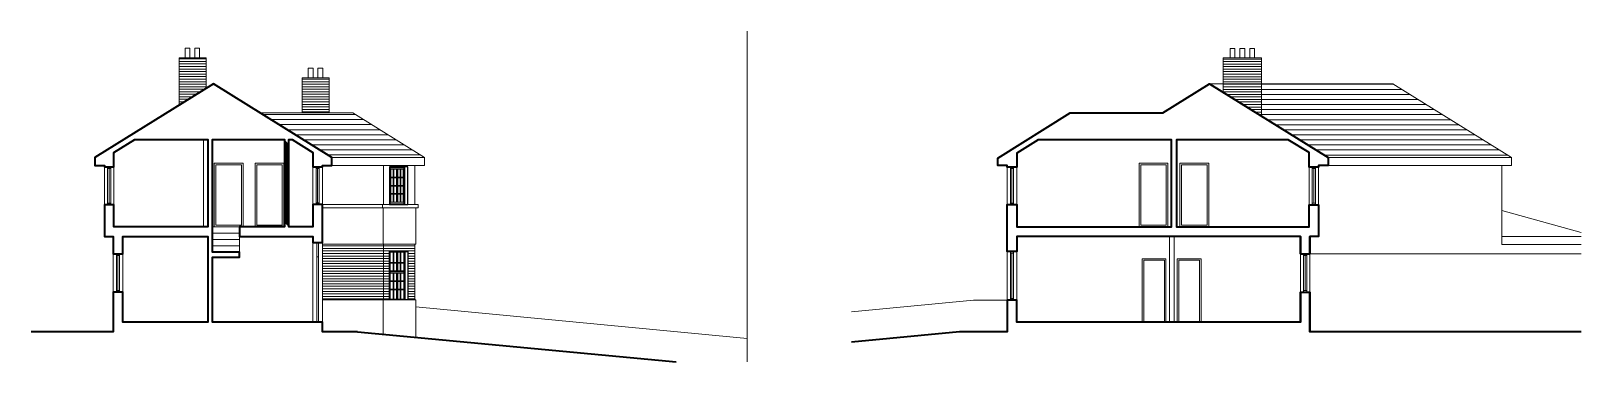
# Model space of a CAD drawing. Header units: millimetres. Extents: x -176873 to 104254, y -63587 to 101719.
# Drawn here: x 55513 to 104254, y -1247 to 9152 of the extents above; entities that cross this region are included whole.
import ezdxf

# ---------------------------------------------------------------- set-up
doc = ezdxf.new("R2010")
doc.units = ezdxf.units.MM
doc.layers.add('a-VP', color=4, linetype='Continuous', lineweight=15, plot=False)
for name, color, linetype in [('PDF4_25205$165$Griffith$Avenue$Survey$a-Above', 7, 'Continuous'), ('PDF4_25205$165$Griffith$Avenue$Survey$a-Doors', 7, 'Continuous'), ('PDF4_25205$165$Griffith$Avenue$Survey$a-Elevation$2', 7, 'Continuous'), ('PDF4_25205$165$Griffith$Avenue$Survey$a-Elevation$4', 7, 'Continuous'), ('PDF4_25205$165$Griffith$Avenue$Survey$a-Elevation$5', 7, 'Continuous'), ('PDF4_25205$165$Griffith$Avenue$Survey$a-Hatch', 7, 'Continuous'), ('PDF4_25205$165$Griffith$Avenue$Survey$a-Walls', 7, 'Continuous'), ('PDF4_25205$165$Griffith$Avenue$Survey$a-Windows', 7, 'Continuous'), ('PDF4_a-Dimension 100', 7, 'Continuous')]:
    doc.layers.add(name, color=color, linetype=linetype)

msp = doc.modelspace()

# ---------------------------------------------------------------- linework, layer by layer
at = {"layer": 'a-VP'}
msp.add_lwpolyline([(78034.2, 9151.7), (78034.2, -1246.6)], dxfattribs=at)
at = {"layer": 'PDF4_25205$165$Griffith$Avenue$Survey$a-Above', "lineweight": 9}
for points in [[(67367.2, 3701.7), (66783, 3701.7)], [(67367.2, 700.6), (66783, 700.6)]]:
    msp.add_lwpolyline(points, dxfattribs=at)
at = {"layer": 'PDF4_25205$165$Griffith$Avenue$Survey$a-Doors', "lineweight": 9}
for points in [[(61275.9, 3001.2), (61275.9, 5001.2), (62181.8, 5001.2), (62181.8, 3001.2)], [(62562.8, 3001.2), (62562.8, 5001.2), (63462.3, 5001.2), (63462.3, 3001.2)], [(63417.8, 3049.8), (62613.6, 3049.8), (62613.6, 4950.4), (63413.6, 4950.4), (63413.6, 3049.8)], [(91260.7, 2999.1), (91260.7, 4999.1), (90361.2, 4999.1), (90361.2, 2999.1)], [(92547.5, 2999.1), (92547.5, 4999.1), (91643.8, 4999.1), (91643.8, 2999.1)], [(62069.6, 3001.2), (61220.9, 3001.2)], [(62069.6, 2800.1), (61220.9, 2800.1)], [(62069.6, 2601.2), (61220.9, 2601.2)], [(62069.6, 2201.1), (62069.6, 2700.6)], [(62069.6, 2400.1), (61220.9, 2400.1)], [(64499.3, 2055.1), (64499.3, 0)], [(64550.1, 2055.1), (64550.1, 0)], [(91203.6, 0), (91203.6, 1998), (90458.6, 1998), (90458.6, 0)], [(92308.4, 0), (92308.4, 1998), (91559.1, 1998), (91559.1, 0)], [(91152.8, 0), (91152.8, 1949.3), (90509.4, 1949.3), (90509.4, 0)], [(92257.6, 0), (92257.6, 1949.3), (91607.8, 1949.3), (91607.8, 0)]]:
    msp.add_lwpolyline(points, dxfattribs=at)
for points in [[(61326.7, 3049.8), (61326.7, 4950.4), (62131, 4950.4), (62131, 3049.8)], [(90412, 3047.7), (91212, 3047.7), (91212, 4948.3), (90412, 4948.3)], [(91692.5, 3047.7), (92496.7, 3047.7), (92496.7, 4948.3), (91692.5, 4948.3)]]:
    msp.add_lwpolyline(points, close=True, dxfattribs=at)
at = {"layer": 'PDF4_25205$165$Griffith$Avenue$Survey$a-Elevation$2', "lineweight": 9}
for points in [[(94204.7, 7494.5), (98340.3, 7494.5), (102067.5, 5179), (96302.2, 5179)], [(102067.5, 4929.3), (96302.2, 4929.3)], [(102067.5, 5179), (102067.5, 4929.3), (101766.9, 4929.3), (101766.9, 2448.8), (104253.8, 2448.8)], [(104253.8, 2821.3), (101766.9, 3517.6)], [(104253.8, 2698.5), (101766.9, 2698.5)], [(95728.6, 2148.2), (104253.8, 2148.2)], [(86210.8, 698.4), (85152.5, 696.3), (81315.4, 332.3)], [(67614.8, 481.9), (78034.2, -505.8)]]:
    msp.add_lwpolyline(points, dxfattribs=at)
at = {"layer": 'PDF4_25205$165$Griffith$Avenue$Survey$a-Elevation$4', "lineweight": 20}
for points in [[(61019.9, 7354.8), (61019.9, 8311.4), (60169, 8311.4), (60169, 6825.6)], [(61019.9, 8311.4), (60169, 8311.4)], [(60505.5, 8311.4), (60505.5, 8612), (60357.4, 8612), (60357.4, 8311.4)], [(60814.6, 8311.4), (60814.6, 8612), (60664.3, 8612), (60664.3, 8311.4)], [(94204.7, 6482.8), (94204.7, 8309.3), (93002.6, 8309.3), (93002.6, 7227.8)], [(93370.8, 8309.3), (93370.8, 8607.7), (93220.6, 8607.7), (93220.6, 8309.3)], [(93677.7, 8309.3), (93677.7, 8607.7), (93527.5, 8607.7), (93527.5, 8309.3)], [(93984.6, 8309.3), (93984.6, 8607.7), (93836.5, 8607.7), (93836.5, 8309.3)], [(64380.8, 7682.8), (64380.8, 7983.4), (64230.6, 7983.4), (64230.6, 7682.8)], [(64687.7, 7682.8), (64687.7, 7983.4), (64537.4, 7983.4), (64537.4, 7682.8)], [(64044.3, 6582.3), (64044.3, 7682.8), (64893, 7682.8), (64893, 6584.4)], [(67885.7, 5181.1), (65635.9, 6584.4), (62719.4, 6584.4)], [(60939.4, 3001.2), (60939.4, 5739.9)], [(64975.6, 4931.4), (67885.7, 4931.4), (67885.7, 5181.1), (64975.6, 5181.1)], [(66596.8, 4931.4), (66596.8, 3701.7)], [(67585.2, 3701.7), (67585.2, 4931.4)], [(96001.6, 4929.3), (96302.2, 4929.3), (96302.2, 5179)], [(64675, 3600.1), (67684.7, 3600.1), (67684.7, 3701.7), (64675, 3701.7)], [(64675, 2450.9), (67614.8, 2450.9), (67614.8, 3593.8)], [(66567.2, 3600.1), (66567.2, 3701.7)], [(66588.3, 3600.1), (66588.3, 2450.9)], [(64374.5, 2503.8), (64374.5, 0)], [(64675, 2503.8), (64675, 0)], [(66596.8, 2450.9), (66596.8, 700.6)], [(67585.2, 2450.9), (67585.2, 700.6)], [(91309.4, 2698.5), (91309.4, 0)], [(91457.5, 2698.5), (91457.5, 0)], [(64675, 700.6), (67614.8, 700.6), (67614.8, -480.4)], [(66588.3, 700.6), (66588.3, -376.7)]]:
    msp.add_lwpolyline(points, dxfattribs=at)
at = {"layer": 'PDF4_25205$165$Griffith$Avenue$Survey$a-Elevation$5', "lineweight": 25}
for points in [[(67367.2, 3701.7), (67367.2, 4880.6), (66783, 4880.6), (66783, 3701.7)], [(67367.2, 2226.5), (67367.2, 700.6), (66783, 700.6), (66783, 2226.5)]]:
    msp.add_lwpolyline(points, close=True, dxfattribs=at)
for points in [[(67263.5, 3701.7), (67263.5, 4880.6)], [(67263.5, 2226.5), (67263.5, 700.6)]]:
    msp.add_lwpolyline(points, dxfattribs=at)
at = {"layer": 'PDF4_25205$165$Griffith$Avenue$Survey$a-Hatch', "lineweight": 5}
msp.add_line((65724.8, 6527.2), (62808.3, 6527.2), dxfattribs=at)
for points in [[(60169, 8275.4), (61019.9, 8275.4)], [(60169, 8195), (61019.9, 8195)], [(60169, 8116.7), (61019.9, 8116.7)], [(60169, 8036.3), (61019.9, 8036.3)], [(60169, 7958), (61019.9, 7958)], [(60169, 7877.5), (61019.9, 7877.5)], [(60169, 7799.2), (61019.9, 7799.2)], [(93002.6, 8271.2), (94204.7, 8271.2)], [(93002.6, 8192.9), (94204.7, 8192.9)], [(93002.6, 8112.5), (94204.7, 8112.5)], [(93002.6, 8034.2), (94204.7, 8034.2)], [(93002.6, 7953.7), (94204.7, 7953.7)], [(93002.6, 7875.4), (94204.7, 7875.4)], [(60169, 7718.8), (61019.9, 7718.8)], [(60169, 7640.5), (61019.9, 7640.5)], [(60169, 7560.1), (61019.9, 7560.1)], [(60169, 7481.8), (61019.9, 7481.8)], [(60169, 7401.3), (61019.9, 7401.3)], [(60169, 7323), (60969.2, 7323)], [(64044.3, 7640.5), (64893, 7640.5)], [(64044.3, 7560.1), (64893, 7560.1)], [(64044.3, 7481.8), (64893, 7481.8)], [(64044.3, 7401.3), (64893, 7401.3)], [(64044.3, 7323), (64893, 7323)], [(93002.6, 7795), (94204.7, 7795)], [(93002.6, 7716.7), (94204.7, 7716.7)], [(93002.6, 7636.3), (94204.7, 7636.3)], [(93002.6, 7558), (94204.7, 7558)], [(93002.6, 7477.5), (94204.7, 7477.5), (98367.9, 7477.5)], [(93002.6, 7399.2), (94204.7, 7399.2)], [(93002.6, 7318.8), (94204.7, 7318.8), (98624, 7318.8)], [(60169, 7242.6), (60839.8, 7242.6)], [(60169, 7164.3), (60713.9, 7164.3)], [(60169, 7083.9), (60584.5, 7083.9)], [(60169, 7005.6), (60458.5, 7005.6)], [(60169, 6925.1), (60329.1, 6925.1)], [(60169, 6846.8), (60203.1, 6846.8)], [(64044.3, 7242.6), (64893, 7242.6)], [(64044.3, 7164.3), (64893, 7164.3)], [(64044.3, 7083.9), (64893, 7083.9)], [(64044.3, 7005.6), (64893, 7005.6)], [(64044.3, 6925.1), (64893, 6925.1)], [(64044.3, 6846.8), (64893, 6846.8)], [(93002.6, 7240.5), (94204.7, 7240.5)], [(93112.6, 7160.1), (94204.7, 7160.1), (98877.9, 7160.1)], [(93239.6, 7081.7), (94204.7, 7081.7)], [(93368.7, 7001.3), (94204.7, 7001.3), (99134, 7001.3)], [(93495.7, 6923), (94204.7, 6923)], [(93622.7, 6842.6), (94204.7, 6842.6), (99390.1, 6842.6)], [(63064.4, 6368.5), (65980.9, 6368.5)], [(64044.3, 6766.4), (64893, 6766.4)], [(64044.3, 6686), (64893, 6686)], [(64044.3, 6607.7), (64893, 6607.7)], [(93751.8, 6764.3), (94204.7, 6764.3)], [(93878.8, 6683.8), (94204.7, 6683.8), (99644.1, 6683.8)], [(94005.8, 6605.5), (94204.7, 6605.5)], [(94134.9, 6525.1), (94204.7, 6525.1), (99900.2, 6525.1)], [(94391, 6366.4), (100156.3, 6366.4)], [(63318.4, 6209.8), (66234.9, 6209.8)], [(63574.4, 6051), (66488.8, 6051)], [(63830.5, 5892.3), (66744.9, 5892.3)], [(94645, 6207.6), (100412.4, 6207.6)], [(94901.1, 6048.9), (100666.4, 6048.9)], [(95157.2, 5890.2), (100922.4, 5890.2)], [(63485.6, 5716.6), (63625.2, 5576.9)], [(63485.6, 5672.2), (63625.2, 5532.5)], [(63485.6, 5627.7), (63625.2, 5485.9)], [(63485.6, 5581.2), (63625.2, 5441.5)], [(63485.6, 5536.7), (63625.2, 5397)], [(63485.6, 5492.3), (63625.2, 5352.6)], [(63485.6, 5447.8), (63625.2, 5308.1)], [(63485.6, 5401.3), (63625.2, 5261.6)], [(64086.6, 5733.5), (66998.9, 5733.5)], [(64340.6, 5574.8), (67252.9, 5574.8)], [(64596.7, 5416.1), (67509, 5416.1)], [(95411.1, 5731.4), (101178.5, 5731.4)], [(95667.2, 5572.7), (101434.6, 5572.7)], [(95923.3, 5414), (101688.6, 5414)], [(63485.6, 5356.8), (63625.2, 5217.1)], [(63485.6, 5312.4), (63625.2, 5172.7)], [(63485.6, 5267.9), (63625.2, 5128.2)], [(63485.6, 5223.5), (63625.2, 5081.7)], [(63485.6, 5176.9), (63625.2, 5037.2)], [(63485.6, 5132.5), (63625.2, 4992.8)], [(63485.6, 5088), (63625.2, 4948.3)], [(63485.6, 5043.6), (63625.2, 4903.9)], [(63485.6, 4999.1), (63625.2, 4857.3)], [(63485.6, 4952.6), (63625.2, 4812.9)], [(63485.6, 4908.1), (63625.2, 4768.4)], [(64852.8, 5257.3), (67763, 5257.3)], [(85912.4, 4931.4), (85912.4, 4929.3)], [(86210.8, 4899.7), (86234.1, 4878.5)], [(96179.4, 5255.2), (101944.7, 5255.2)], [(63485.6, 4863.7), (63625.2, 4724)], [(63485.6, 4819.2), (63625.2, 4679.5)], [(63485.6, 4772.7), (63625.2, 4633)], [(63485.6, 4728.2), (63625.2, 4588.5)], [(63485.6, 4683.8), (63625.2, 4544.1)], [(63485.6, 4639.3), (63625.2, 4499.6)], [(63485.6, 4594.9), (63625.2, 4453.1)], [(63485.6, 4548.3), (63625.2, 4408.6)], [(63485.6, 4503.9), (63625.2, 4364.2)], [(63485.6, 4459.4), (63625.2, 4319.7)], [(63485.6, 4415), (63625.2, 4275.3)], [(63485.6, 4368.4), (63625.2, 4228.7)], [(63485.6, 4324), (63625.2, 4184.3)], [(63485.6, 4279.5), (63625.2, 4139.8)], [(63485.6, 4235.1), (63625.2, 4095.4)], [(63485.6, 4190.6), (63625.2, 4048.8)], [(63485.6, 4144.1), (63625.2, 4004.4)], [(63485.6, 4099.6), (63625.2, 3959.9)], [(63485.6, 4055.2), (63625.2, 3915.5)], [(63485.6, 4010.7), (63625.2, 3871)], [(63485.6, 3966.3), (63625.2, 3824.5)], [(63485.6, 3919.7), (63625.2, 3780)], [(63485.6, 3875.3), (63625.2, 3735.6)], [(63485.6, 3830.8), (63625.2, 3691.1)], [(63485.6, 3786.4), (63625.2, 3646.7)], [(63485.6, 3739.8), (63625.2, 3600.1)], [(63485.6, 3695.4), (63625.2, 3555.7)], [(63485.6, 3650.9), (63625.2, 3511.2)], [(63485.6, 3606.5), (63625.2, 3466.8)], [(63485.6, 3562), (63625.2, 3420.2)], [(63485.6, 3515.5), (63625.2, 3375.8)], [(63485.6, 3471), (63625.2, 3331.3)], [(63485.6, 3426.6), (63625.2, 3286.9)], [(63485.6, 3382.1), (63625.2, 3242.4)], [(63485.6, 3337.7), (63625.2, 3195.9)], [(63485.6, 3291.1), (63625.2, 3151.4)], [(63485.6, 3246.7), (63625.2, 3107)], [(63485.6, 3202.2), (63625.2, 3062.5)], [(63485.6, 3157.8), (63625.2, 3018.1)], [(57821.9, 2713.3), (57834.6, 2700.6)], [(64374.5, 2535.5), (64406.2, 2503.8)], [(62061.2, 2201.1), (62069.6, 2192.7)], [(64675, 2400.1), (66596.8, 2400.1), (67585.2, 2400.1)], [(64675, 2321.8), (66596.8, 2321.8), (67585.2, 2321.8)], [(64675, 2241.4), (66596.8, 2241.4), (67585.2, 2241.4)], [(64675, 2163), (66596.8, 2163), (66783, 2163)], [(64675, 2082.6), (66596.8, 2082.6), (66783, 2082.6)], [(64675, 2004.3), (66596.8, 2004.3), (66783, 2004.3)], [(67367.2, 2163), (67585.2, 2163)], [(67367.2, 2082.6), (67585.2, 2082.6)], [(67367.2, 2004.3), (67585.2, 2004.3)], [(95428.1, 2148.2), (95428.1, 2148.2)], [(64675, 1923.9), (66596.8, 1923.9), (66783, 1923.9)], [(64675, 1845.6), (66596.8, 1845.6), (66783, 1845.6)], [(64675, 1765.1), (66596.8, 1765.1), (66783, 1765.1)], [(64675, 1686.8), (66596.8, 1686.8), (66783, 1686.8)], [(64675, 1606.4), (66596.8, 1606.4), (66783, 1606.4)], [(64675, 1528.1), (66596.8, 1528.1), (66783, 1528.1)], [(67367.2, 1923.9), (67585.2, 1923.9)], [(67367.2, 1845.6), (67585.2, 1845.6)], [(67367.2, 1765.1), (67585.2, 1765.1)], [(67367.2, 1686.8), (67585.2, 1686.8)], [(67367.2, 1606.4), (67585.2, 1606.4)], [(67367.2, 1528.1), (67585.2, 1528.1)], [(64675, 1447.7), (66596.8, 1447.7), (66783, 1447.7)], [(64675, 1369.4), (66596.8, 1369.4), (66783, 1369.4)], [(64675, 1288.9), (66596.8, 1288.9), (66783, 1288.9)], [(64675, 1210.6), (66596.8, 1210.6), (66783, 1210.6)], [(64675, 1130.2), (66596.8, 1130.2), (66783, 1130.2)], [(64675, 1051.9), (66596.8, 1051.9), (66783, 1051.9)], [(67367.2, 1447.7), (67585.2, 1447.7)], [(67367.2, 1369.4), (67585.2, 1369.4)], [(67367.2, 1288.9), (67585.2, 1288.9)], [(67367.2, 1210.6), (67585.2, 1210.6)], [(67367.2, 1130.2), (67585.2, 1130.2)], [(67367.2, 1051.9), (67585.2, 1051.9)], [(64675, 971.5), (66596.8, 971.5), (66783, 971.5)], [(64675, 893.2), (66596.8, 893.2), (66783, 893.2)], [(64675, 812.7), (66596.8, 812.7), (66783, 812.7)], [(64675, 734.4), (66596.8, 734.4), (66783, 734.4)], [(67367.2, 971.5), (67585.2, 971.5)], [(67367.2, 893.2), (67585.2, 893.2)], [(67367.2, 812.7), (67585.2, 812.7)], [(67367.2, 734.4), (67585.2, 734.4)], [(86507.1, 698.4), (86511.3, 694.2)], [(64666.6, 0), (64675, -8.5)], [(104251.7, -300.5), (104253.8, -304.8)], [(75790.8, -1246.6), (75792.9, -1246.6)]]:
    msp.add_lwpolyline(points, dxfattribs=at)
at = {"layer": 'PDF4_25205$165$Griffith$Avenue$Survey$a-Walls', "lineweight": 35}
for points in [[(65778, -298.4), (64675, -298.4), (64675, 0), (64374.5, 0), (61220.9, 0), (61220.9, 2050.9), (62069.6, 2050.9), (62069.6, 2201.1), (61220.9, 2201.1), (61220.9, 2700.6), (61220.9, 5739.9), (63485.6, 5739.9), (63485.6, 3001.2), (62069.6, 3001.2), (62069.6, 2700.6), (64374.5, 2700.6), (64374.5, 2503.8), (64675, 2503.8), (64675, 3701.7), (64374.5, 3701.7), (64374.5, 3001.2), (63625.2, 3001.2), (63625.2, 5739.9), (63722.6, 5739.9), (64374.5, 5335.6), (64374.5, 4931.4), (64374.5, 4880.6), (64675, 4880.6), (64675, 4931.4), (64975.6, 4931.4), (64975.6, 5181.1), (61248.4, 7496.6), (57523.4, 5181.1), (57523.4, 4931.4), (57821.9, 4931.4), (57821.9, 4880.6), (58122.4, 4880.6), (58122.4, 5335.6), (58774.3, 5739.9), (61070.7, 5739.9), (61070.7, 3001.2), (58122.4, 3001.2), (58122.4, 3695.4), (57821.9, 3695.4), (57821.9, 3001.2), (57821.9, 2700.6), (58094.9, 2700.6), (58094.9, 2150.3), (58395.4, 2150.3), (58395.4, 2700.6), (61070.7, 2700.6), (61070.7, 0), (58395.4, 0), (58395.4, 950.3), (58094.9, 950.3), (58094.9, -298.4), (55512.8, -298.4)], [(95428.1, 2698.5), (95428.1, 2148.2), (95428.1, 2698.5), (86511.3, 2698.5), (86511.3, 2224.4), (86210.8, 2224.4), (86210.8, 3699.6), (86511.3, 3699.6), (86511.3, 2999.1), (91379.2, 2999.1), (91379.2, 5737.8), (87184.4, 5737.8), (86511.3, 5318.7), (86511.3, 4929.3), (86511.3, 4878.5), (86210.8, 4878.5), (86210.8, 4929.3), (85912.4, 4929.3), (85912.4, 5162.1), (88187.6, 6580.1), (91104.1, 6580.1), (92575, 7494.5), (96302.2, 5179), (96302.2, 4929.3), (96001.6, 4929.3), (96001.6, 4878.5), (95701.1, 4878.5), (95701.1, 5333.5), (95049.2, 5737.8), (91529.5, 5737.8), (91529.5, 2999.1), (95701.1, 2999.1), (95701.1, 3693.3), (96001.6, 3693.3), (96001.6, 2999.1), (96001.6, 2698.5), (95728.6, 2698.5)], [(95428.1, 2148.2), (95728.6, 2148.2)], [(95428.1, 0), (95428.1, 948.2), (95428.1, 0), (86511.3, 0), (86511.3, 698.4), (86210.8, 698.4), (86210.8, -300.5), (84712.3, -300.5), (81315.4, -622.2)], [(95428.1, 948.2), (95728.6, 948.2)], [(104253.8, -300.5), (95728.6, -300.5), (95728.6, 948.2), (95728.6, -300.5)], [(65778, -298.4), (75797.1, -1246.6)]]:
    msp.add_lwpolyline(points, dxfattribs=at)
msp.add_lwpolyline([(95728.6, 2148.2), (95728.6, 2698.5)], close=True, dxfattribs=at)
at = {"layer": 'PDF4_25205$165$Griffith$Avenue$Survey$a-Windows', "lineweight": 9}
for points in [[(57821.9, 3695.4), (57821.9, 4880.6)], [(57923.4, 3695.4), (57923.4, 4880.6)], [(58022.9, 3695.4), (58022.9, 4880.6)], [(58122.4, 3695.4), (58122.4, 4880.6)], [(64374.5, 3701.7), (64374.5, 4887)], [(64476.1, 3701.7), (64476.1, 4887)], [(64575.5, 3701.7), (64575.5, 4887)], [(64675, 3701.7), (64675, 4887)], [(86210.8, 3699.6), (86210.8, 4878.5)], [(86312.4, 3699.6), (86312.4, 4878.5)], [(86411.9, 3699.6), (86411.9, 4878.5)], [(86511.3, 3699.6), (86511.3, 4878.5)], [(95701.1, 3693.3), (95701.1, 4878.5)], [(95800.6, 3693.3), (95800.6, 4878.5)], [(95902.2, 3693.3), (95902.2, 4878.5)], [(96001.6, 3693.3), (96001.6, 4878.5)], [(58022.9, 4831.9), (57923.4, 4831.9)], [(57972.1, 3746.2), (57972.1, 4831.9)], [(64575.5, 4836.2), (64476.1, 4836.2)], [(64524.7, 3750.4), (64524.7, 4836.2)], [(66905.8, 4806.5), (66905.8, 4558.9), (66829.6, 4558.9)], [(67003.1, 4548.3), (66829.6, 4548.3)], [(66829.6, 4537.7), (66905.8, 4537.7), (66905.8, 4300.7), (66829.6, 4300.7)], [(66905.8, 4537.7), (66916.4, 4548.3), (66905.8, 4558.9)], [(66916.4, 4806.5), (66916.4, 3775.8)], [(66927, 4537.7), (66916.4, 4548.3), (66927, 4558.9)], [(66927, 4806.5), (66927, 4558.9), (67003.1, 4558.9)], [(67003.1, 4537.7), (66927, 4537.7), (66927, 4300.7), (67003.1, 4300.7)], [(67003.1, 4806.5), (67003.1, 3775.8)], [(67022.2, 4806.5), (67022.2, 3775.8)], [(67043.4, 4806.5), (67043.4, 3775.8)], [(67119.6, 4806.5), (67119.6, 4558.9), (67043.4, 4558.9)], [(67216.9, 4548.3), (67043.4, 4548.3)], [(67043.4, 4537.7), (67119.6, 4537.7), (67119.6, 4300.7), (67043.4, 4300.7)], [(67119.6, 4537.7), (67130.1, 4548.3), (67119.6, 4558.9)], [(67130.1, 4806.5), (67130.1, 3775.8)], [(67140.7, 4537.7), (67130.1, 4548.3), (67140.7, 4558.9)], [(67140.7, 4806.5), (67140.7, 4558.9), (67216.9, 4558.9)], [(67216.9, 4537.7), (67140.7, 4537.7), (67140.7, 4300.7), (67216.9, 4300.7)], [(86312.4, 4827.7), (86411.9, 4827.7)], [(86361.1, 3748.3), (86361.1, 4827.7)], [(95800.6, 4827.7), (95902.2, 4827.7)], [(95851.4, 3744.1), (95851.4, 4827.7)], [(67003.1, 4290.1), (66829.6, 4290.1)], [(66829.6, 4281.6), (66905.8, 4281.6), (66905.8, 4042.5), (66829.6, 4042.5)], [(67003.1, 4034), (66829.6, 4034)], [(66829.6, 4023.4), (66905.8, 4023.4), (66905.8, 3775.8)], [(66905.8, 4281.6), (66916.4, 4290.1), (66905.8, 4300.7)], [(66905.8, 4023.4), (66916.4, 4034), (66905.8, 4042.5)], [(66927, 4281.6), (66916.4, 4290.1), (66927, 4300.7)], [(66927, 4023.4), (66916.4, 4034), (66927, 4042.5)], [(67003.1, 4281.6), (66927, 4281.6), (66927, 4042.5), (67003.1, 4042.5)], [(67003.1, 4023.4), (66927, 4023.4), (66927, 3775.8)], [(67216.9, 4290.1), (67043.4, 4290.1)], [(67043.4, 4281.6), (67119.6, 4281.6), (67119.6, 4042.5), (67043.4, 4042.5)], [(67216.9, 4034), (67043.4, 4034)], [(67043.4, 4023.4), (67119.6, 4023.4), (67119.6, 3775.8)], [(67119.6, 4281.6), (67130.1, 4290.1), (67119.6, 4300.7)], [(67119.6, 4023.4), (67130.1, 4034), (67119.6, 4042.5)], [(67140.7, 4281.6), (67130.1, 4290.1), (67140.7, 4300.7)], [(67140.7, 4023.4), (67130.1, 4034), (67140.7, 4042.5)], [(67216.9, 4281.6), (67140.7, 4281.6), (67140.7, 4042.5), (67216.9, 4042.5)], [(67216.9, 4023.4), (67140.7, 4023.4), (67140.7, 3775.8)], [(58022.9, 3746.2), (57923.4, 3746.2)], [(64575.5, 3750.4), (64476.1, 3750.4)], [(86312.4, 3748.3), (86411.9, 3748.3)], [(95800.6, 3744.1), (95902.2, 3744.1)], [(64550.1, 2503.8), (64550.1, 2055.1), (64499.3, 2055.1), (64499.3, 2503.8)], [(58094.9, 950.3), (58094.9, 2150.3)], [(58196.5, 950.3), (58196.5, 2150.3)], [(58295.9, 2101.7), (58196.5, 2101.7)], [(58245.1, 1001.1), (58245.1, 2101.7)], [(58295.9, 950.3), (58295.9, 2150.3)], [(58395.4, 950.3), (58395.4, 2150.3)], [(66905.8, 2201.1), (66905.8, 1881.6), (66791.5, 1881.6)], [(66916.4, 2201.1), (66916.4, 1612.8)], [(66927, 2201.1), (66927, 1881.6), (66916.4, 1871), (66927, 1860.4), (66927, 1612.8)], [(67003.1, 2201.1), (67003.1, 1612.8)], [(67119.6, 2201.1), (67119.6, 1881.6), (67005.3, 1881.6)], [(67022.2, 2201.1), (67022.2, 1612.8)], [(67043.4, 2201.1), (67043.4, 1612.8)], [(67130.1, 2201.1), (67130.1, 1612.8)], [(67140.7, 2201.1), (67140.7, 1881.6), (67130.1, 1871), (67140.7, 1860.4), (67140.7, 1612.8)], [(86210.8, 698.4), (86210.8, 2224.4)], [(86312.4, 698.4), (86312.4, 2224.4)], [(86312.4, 2173.6), (86411.9, 2173.6)], [(86361.1, 749.2), (86361.1, 2173.6)], [(86411.9, 698.4), (86411.9, 2224.4)], [(86511.3, 698.4), (86511.3, 2224.4)], [(95428.1, 948.2), (95428.1, 2148.2)], [(95527.5, 948.2), (95527.5, 2148.2)], [(95527.5, 2099.5), (95629.1, 2099.5)], [(95578.3, 999), (95578.3, 2099.5)], [(95629.1, 948.2), (95629.1, 2148.2)], [(95728.6, 948.2), (95728.6, 2148.2)], [(66905.8, 1612.8), (66905.8, 1860.4), (66791.5, 1860.4)], [(67238.1, 1871), (66808.4, 1871)], [(67238.1, 1612.8), (66808.4, 1612.8)], [(67238.1, 1587.4), (66808.4, 1587.4)], [(67238.1, 1538.7), (66808.4, 1538.7)], [(66905.8, 1538.7), (66905.8, 1301.6), (66808.4, 1301.6)], [(66905.8, 1860.4), (66916.4, 1871), (66905.8, 1881.6)], [(66916.4, 1538.7), (66916.4, 726)], [(66927, 1538.7), (66927, 1301.6), (66916.4, 1291.1), (66927, 1280.5), (66927, 1032.8)], [(67041.2, 1881.6), (66927, 1881.6)], [(67041.2, 1860.4), (66927, 1860.4)], [(67003.1, 1538.7), (67003.1, 726)], [(67119.6, 1612.8), (67119.6, 1860.4), (67005.3, 1860.4)], [(67022.2, 1538.7), (67022.2, 726)], [(67043.4, 1538.7), (67043.4, 726)], [(67119.6, 1538.7), (67119.6, 1301.6), (67043.4, 1301.6)], [(67119.6, 1860.4), (67130.1, 1871), (67119.6, 1881.6)], [(67130.1, 1538.7), (67130.1, 726)], [(67140.7, 1538.7), (67140.7, 1301.6), (67130.1, 1291.1), (67140.7, 1280.5), (67140.7, 1032.8)], [(67238.1, 1881.6), (67140.7, 1881.6)], [(67238.1, 1860.4), (67140.7, 1860.4)], [(58295.9, 1001.1), (58196.5, 1001.1)], [(66905.8, 1314.3), (66905.8, 1043.4), (66808.4, 1043.4)], [(67003.1, 1291.1), (66808.4, 1291.1)], [(66905.8, 1032.8), (66905.8, 1280.5), (66808.4, 1280.5)], [(67003.1, 1032.8), (66808.4, 1032.8)], [(66905.8, 726), (66905.8, 1024.4), (66808.4, 1024.4)], [(66905.8, 1280.5), (66916.4, 1291.1), (66905.8, 1301.6)], [(66905.8, 1024.4), (66916.4, 1032.8), (66905.8, 1043.4)], [(66927, 1314.3), (66927, 1043.4), (66916.4, 1032.8), (66927, 1024.4), (66927, 726)], [(67003.1, 1301.6), (66927, 1301.6)], [(67003.1, 1280.5), (66927, 1280.5)], [(67003.1, 1043.4), (66927, 1043.4)], [(67003.1, 1024.4), (66927, 1024.4)], [(67238.1, 1291.1), (67043.4, 1291.1)], [(67119.6, 1032.8), (67119.6, 1280.5), (67043.4, 1280.5)], [(67119.6, 1024.4), (67130.1, 1032.8), (67119.6, 1043.4), (67043.4, 1043.4)], [(67238.1, 1032.8), (67043.4, 1032.8)], [(67119.6, 726), (67119.6, 1024.4), (67043.4, 1024.4)], [(67119.6, 1280.5), (67130.1, 1291.1), (67119.6, 1301.6)], [(67238.1, 1043.4), (67140.7, 1043.4), (67130.1, 1032.8), (67140.7, 1024.4), (67140.7, 726)], [(67238.1, 1301.6), (67140.7, 1301.6)], [(67238.1, 1280.5), (67140.7, 1280.5)], [(67238.1, 1024.4), (67140.7, 1024.4)], [(95527.5, 999), (95629.1, 999)], [(86312.4, 749.2), (86411.9, 749.2)]]:
    msp.add_lwpolyline(points, dxfattribs=at)
for points in [[(67238.1, 4855.2), (66808.4, 4855.2), (66808.4, 3725), (67238.1, 3725)], [(67216.9, 4806.5), (67043.4, 4806.5), (67022.2, 4806.5), (67003.1, 4806.5), (66829.6, 4806.5), (66829.6, 3775.8), (67216.9, 3775.8)], [(67238.1, 2201.1), (67238.1, 726), (66808.4, 726), (66808.4, 2201.1)]]:
    msp.add_lwpolyline(points, close=True, dxfattribs=at)
at = {"layer": 'PDF4_a-Dimension 100', "lineweight": 5}
for points in [[(92575, 7494.5), (97241.9, 7494.5)], [(96001.6, 4929.3), (96535, 4929.3)], [(58094.9, -298.4), (55512.8, -298.4)], [(57821.9, -298.4), (57125.5, -298.4)], [(96001.6, -300.5), (96535, -300.5)]]:
    msp.add_lwpolyline(points, dxfattribs=at)

doc.saveas('drawing.dxf')
